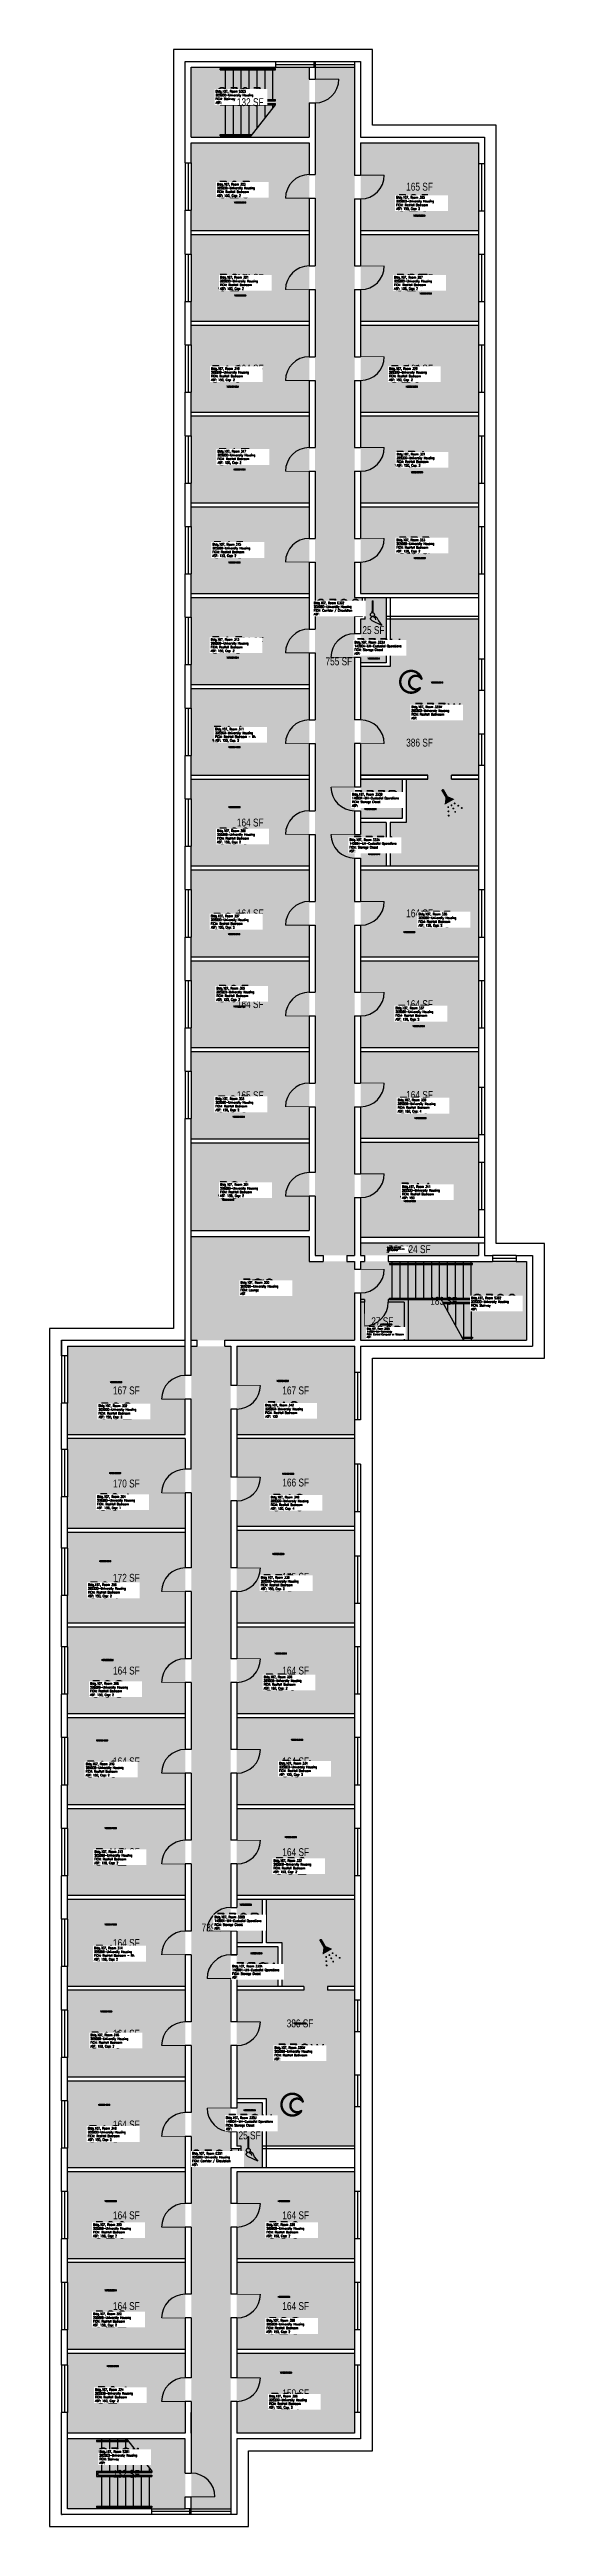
# Model space of a CAD drawing. Header units: inches. Extents: x -18 to 733, y -18 to 3747.
import ezdxf
from ezdxf.enums import TextEntityAlignment as Align

# ---------------------------------------------------------------- set-up
doc = ezdxf.new("R2010")
doc.units = ezdxf.units.IN
doc.header["$LTSCALE"] = 0.25
doc.header["$MEASUREMENT"] = 0
doc.layers.get('0').update_dxf_attribs({"linetype": 'CONTINUOUS'})
for name, color, linetype in [('A-DOOR', 2, 'CONTINUOUS'), ('A-FLOR', 3, 'CONTINUOUS'), ('A-GLAZ', 1, 'CONTINUOUS'), ('A-GLAZ-SILL', 2, 'CONTINUOUS'), ('A-IDEN-ICON', 4, 'CONTINUOUS'), ('A-IDEN-RNUM', 7, 'CONTINUOUS'), ('A-IDEN-SNUM', 4, 'CONTINUOUS'), ('A-IDEN-VNUM', 4, 'CONTINUOUS'), ('A-ROOF', 2, 'CONTINUOUS'), ('A-WALL', 5, 'CONTINUOUS'), ('AREA-TEXT', 3, 'CONTINUOUS'), ('Rooms-Category-Color', 7, 'CONTINUOUS'), ('Rooms-College-Color', 7, 'CONTINUOUS'), ('Rooms-Department-Color', 7, 'CONTINUOUS'), ('Rooms-Division-Color', 7, 'CONTINUOUS'), ('Rooms-Information', 7, 'CONTINUOUS')]:
    doc.layers.add(name, color=color, linetype=linetype)
doc.styles.add('AREA', font='arial.ttf', dxfattribs={"width": 0.75, "height": 12})
doc.styles.add('ROOMFNUMBER', font='SIMPLEX.shx', dxfattribs={"height": 0.8333})
doc.styles.add('ROOMSNUMBER', font='SIMPLEX.shx', dxfattribs={"height": 0.18})
doc.styles.add('ROOMVNUMBER', font='simplex.shx', dxfattribs={"width": 0.85})

# ---------------------------------------------------------------- blocks, each defined once
blk = doc.blocks.new('Cpshower')
at = {"color": 0, "linetype": 'ByBlock'}
blk.add_lwpolyline([(-0.015, 0.04, 0, 0.06, 0), (0.005, 0.005, 0.06, 0.06, 0)], format="xyseb", dxfattribs=at)
for points, const_width in [([(-0.032, 0.062, 1), (-0.028, 0.069, 1)], 0.0075), ([(0.03, -0.004, 1), (0.034, -0.001, 1)], 0.005), ([(-0.004, -0.024, 1), (0, -0.021, 1)], 0.005), ([(-0.003, -0.046, 1), (0.001, -0.043, 1)], 0.005), ([(-0.002, -0.068, 1), (0.003, -0.066, 1)], 0.005), ([(0.013, -0.014, 1), (0.017, -0.011, 1)], 0.005), ([(0.023, -0.031, 1), (0.027, -0.028, 1)], 0.005), ([(0.033, -0.048, 1), (0.037, -0.046, 1)], 0.005), ([(0.049, -0.016, 1), (0.053, -0.013, 1)], 0.005), ([(0.067, -0.028, 1), (0.072, -0.026, 1)], 0.005)]:
    blk.add_lwpolyline(points, format="xyb", close=True, dxfattribs=dict(at, const_width=const_width))
at = {"color": 0, "linetype": 'ByBlock', "const_width": 0.015}
blk.add_lwpolyline([(-0.01, 0.031), (-0.03, 0.066)], dxfattribs=at)
blk = doc.blocks.new('Cpbath')
at = {"color": 0, "linetype": 'ByBlock', "const_width": 0.0127}
for points in [[(0.057, 0.017, 0.861492), (-0.055, 0, 1)], [(-0.055, 0, 0.726902), (0.049, -0.034, 1)], [(0.057, 0.017, 0.729002), (-0.008, -0.004, 1)], [(-0.008, -0.004, 0.609468), (0.049, -0.034, 1)]]:
    blk.add_lwpolyline(points, format="xyb", dxfattribs=at)
at = {"color": 0, "linetype": 'ByBlock', "const_width": 0.00637}
for points in [[(0.054, 0.015, 1), (0.06, 0.018, 1)], [(0.046, -0.035, 1), (0.051, -0.032, 1)]]:
    blk.add_lwpolyline(points, format="xyb", close=True, dxfattribs=at)
blk = doc.blocks.new('Cpcust')
at = {"color": 0, "linetype": 'ByBlock'}
for p, q in [((0.017, -0.064), (0.02, -0.047)), ((0.036, -0.07), (0.017, -0.064)), ((0.026, -0.041), (0.045, -0.041)), ((0.03, -0.034), (0.038, -0.03)), ((0.112, -0.063), (0.036, -0.07)), ((0.038, -0.03), (0.053, -0.032)), ((0.045, -0.041), (0.054, -0.051)), ((0.053, -0.032), (0.075, -0.048)), ((0.075, -0.048), (0.112, -0.063))]:
    blk.add_line(p, q, dxfattribs=at)
at = {"color": 0, "linetype": 'ByBlock', "const_width": 0.015}
blk.add_lwpolyline([(-0.03, 0.05), (0.01, -0.019)], dxfattribs=at)
at = {"color": 0, "linetype": 'ByBlock', "const_width": 0.0075}
blk.add_lwpolyline([(-0.033, 0.048, 1), (-0.027, 0.052, 1)], format="xyb", close=True, dxfattribs=at)
at = {"color": 0, "linetype": 'ByBlock'}
blk.add_circle((0.016, -0.031), 0.0141, dxfattribs=at)

msp = doc.modelspace()

# ---------------------------------------------------------------- hatches: boundary and pattern name
at = {"layer": 'Rooms-Category-Color', "true_color": 0xadadad}
for points in [[(376, 3720), (325, 3720), (197, 3720), (197, 3614), (376, 3614)], [(445, 1914), (445, 1943), (445, 2885), (457, 2885), (457, 2914), (445, 2914), (445, 3720), (385, 3720), (385, 1914), (445, 1914)], [(633, 1933), (454, 1933), (454, 1914), (633, 1914)], [(706, 1905), (454, 1905), (454, 1843), (520, 1843), (520, 1785), (706, 1785)], [(257, 1776), (197, 1776), (197, 1773), (197, 155), (197, 155), (197, 9), (257, 9), (257, 527), (269, 527), (269, 556), (257, 556)], [(188, 115), (9, 115), (9, 9), (137, 9), (188, 9)]]:
    msp.add_hatch(color=253, dxfattribs=at).paths.add_polyline_path(points)
at = {"layer": 'Rooms-Category-Color', "true_color": 0x728ef3}
for points in [[(376, 3605), (197, 3605), (197, 3575), (197, 3503), (197, 3472), (376, 3472)], [(633, 3575), (633, 3605), (454, 3605), (454, 3472), (633, 3472), (633, 3502)], [(376, 3466), (197, 3466), (197, 3436), (197, 3364), (197, 3334), (376, 3334)], [(633, 3436), (633, 3466), (454, 3466), (454, 3334), (633, 3334), (633, 3364)], [(376, 3328), (197, 3328), (197, 3298), (197, 3226), (197, 3196), (376, 3196)], [(633, 3226), (633, 3298), (633, 3328), (454, 3328), (454, 3196), (633, 3196)], [(376, 3190), (197, 3190), (197, 3160), (197, 3088), (197, 3058), (376, 3058)], [(633, 3190), (454, 3190), (454, 3058), (633, 3058)], [(376, 3052), (197, 3052), (197, 3022), (197, 2950), (197, 2920), (376, 2920)], [(633, 3022), (633, 3052), (454, 3052), (454, 2920), (633, 2920), (633, 2950)], [(376, 2914), (197, 2914), (197, 2884), (197, 2812), (197, 2782), (376, 2782)], [(493, 2914), (461, 2914), (461, 2881), (454, 2881), (454, 2815), (493, 2815)], [(592, 2644), (633, 2644), (633, 2659), (633, 2707), (633, 2773), (633, 2821), (633, 2881), (499, 2881), (499, 2809), (454, 2809), (454, 2644), (556, 2644), (556, 2638), (523, 2638), (523, 2572), (499, 2572), (499, 2506), (633, 2506), (633, 2638), (592, 2638)], [(376, 2776), (197, 2776), (197, 2746), (197, 2674), (197, 2644), (376, 2644)], [(376, 2638), (197, 2638), (197, 2608), (197, 2536), (197, 2506), (376, 2506)], [(517, 2638), (454, 2638), (454, 2578), (517, 2578)], [(493, 2572), (454, 2572), (454, 2506), (493, 2506)], [(376, 2500), (197, 2500), (197, 2470), (197, 2398), (197, 2368), (376, 2368)], [(454, 2455), (454, 2368), (633, 2368), (633, 2398), (633, 2470), (633, 2500), (454, 2500)], [(376, 2362), (197, 2362), (197, 2332), (197, 2260), (197, 2230), (376, 2230)], [(633, 2362), (454, 2362), (454, 2230), (633, 2230)], [(376, 2224), (197, 2224), (197, 2194), (197, 2122), (197, 2091), (376, 2091)], [(633, 2194), (633, 2224), (454, 2224), (454, 2092), (633, 2092), (633, 2122)], [(376, 2085), (197, 2085), (197, 2055), (197, 1983), (197, 1952), (376, 1952)], [(633, 2056), (633, 2086), (454, 2086), (454, 1942), (633, 1942), (633, 1984)], [(376, 1905), (376, 1943), (197, 1943), (197, 1785), (257, 1785), (445, 1785), (445, 1905)], [(188, 1776), (9, 1776), (9, 1748), (9, 1676), (9, 1641.5), (188, 1641.5)], [(445.1, 1666.5), (445.1, 1738.5), (445.1, 1776), (266, 1776), (266, 1641.5), (445, 1641.5)], [(188, 1635.5), (9, 1635.5), (9, 1605.5), (9, 1533.5), (9, 1499), (188, 1499)], [(445, 1526), (445, 1598), (445, 1635.5), (266, 1635.5), (266, 1502), (445, 1502)], [(188, 1493), (9, 1493), (9, 1469), (9, 1397), (9, 1355), (188, 1355)], [(445, 1385), (445, 1457), (445, 1496), (266, 1496), (266, 1355), (445, 1355)], [(188, 1349), (9, 1349), (9, 1319), (9, 1247), (9, 1217), (188, 1217)], [(445, 1247), (445, 1319), (445, 1349), (266, 1349), (266, 1217), (445, 1217)], [(188, 1211), (9, 1211), (9, 1181), (9, 1109), (9, 1079), (188, 1079)], [(445, 1109), (445, 1181), (445, 1211), (266, 1211), (266, 1079), (445, 1079)], [(188, 1073), (9, 1073), (9, 1043), (9, 971), (9, 941), (188, 941)], [(445, 971), (445, 1043), (445, 1073), (266, 1073), (266, 941), (445, 941)], [(188, 935), (9, 935), (9, 905), (9, 833), (9, 803), (188, 803)], [(404, 797), (445, 797), (445, 782), (445, 734), (445, 668), (445, 620), (445, 560), (311, 560), (311, 632), (266, 632), (266, 797), (368, 797), (368, 803), (335, 803), (335, 869), (311, 869), (311, 935), (445, 935), (445, 803), (404, 803)], [(305, 869), (266, 869), (266, 935), (305, 935)], [(329, 803), (266, 803), (266, 863), (329, 863)], [(188, 797), (9, 797), (9, 767), (9, 695), (9, 665), (188, 665)], [(188, 659), (9, 659), (9, 629), (9, 557), (9, 527), (188, 527)], [(266, 626), (305, 626), (305, 527), (273, 527), (273, 560), (266, 560)], [(188, 521), (9, 521), (9, 491), (9, 419), (9, 389), (188, 389)], [(445, 419), (445, 491), (445, 521), (266, 521), (266, 389), (445, 389)], [(188, 383), (9, 383), (9, 353), (9, 281), (9, 251), (188, 251)], [(445, 383), (266, 383), (266, 251), (445, 251)], [(188, 245), (9, 245), (9, 227), (9, 155), (9, 124), (188, 124)], [(445, 245), (266, 245), (266, 124), (445, 124), (445, 155), (445, 227)]]:
    msp.add_hatch(color=171, dxfattribs=at).paths.add_polyline_path(points)
at = {"layer": 'Rooms-Category-Color', "true_color": 0xe3c5e1}
msp.add_hatch(color=254, dxfattribs=at).paths.add_polyline_path([(520, 1843), (454, 1843), (454, 1785), (520, 1785)])
at = {"layer": 'Rooms-College-Color', "true_color": 0xadadad}
for points in [[(376, 3720), (325, 3720), (197, 3720), (197, 3614), (376, 3614)], [(445, 1914), (445, 1943), (445, 2885), (457, 2885), (457, 2914), (445, 2914), (445, 3720), (385, 3720), (385, 1914), (445, 1914)], [(376, 3605), (197, 3605), (197, 3575), (197, 3503), (197, 3472), (376, 3472)], [(633, 3575), (633, 3605), (454, 3605), (454, 3472), (633, 3472), (633, 3502)], [(376, 3466), (197, 3466), (197, 3436), (197, 3364), (197, 3334), (376, 3334)], [(633, 3436), (633, 3466), (454, 3466), (454, 3334), (633, 3334), (633, 3364)], [(376, 3328), (197, 3328), (197, 3298), (197, 3226), (197, 3196), (376, 3196)], [(633, 3226), (633, 3298), (633, 3328), (454, 3328), (454, 3196), (633, 3196)], [(376, 3190), (197, 3190), (197, 3160), (197, 3088), (197, 3058), (376, 3058)], [(633, 3190), (454, 3190), (454, 3058), (633, 3058)], [(376, 3052), (197, 3052), (197, 3022), (197, 2950), (197, 2920), (376, 2920)], [(633, 3022), (633, 3052), (454, 3052), (454, 2920), (633, 2920), (633, 2950)], [(376, 2914), (197, 2914), (197, 2884), (197, 2812), (197, 2782), (376, 2782)], [(493, 2914), (461, 2914), (461, 2881), (454, 2881), (454, 2815), (493, 2815)], [(592, 2644), (633, 2644), (633, 2659), (633, 2707), (633, 2773), (633, 2821), (633, 2881), (499, 2881), (499, 2809), (454, 2809), (454, 2644), (556, 2644), (556, 2638), (523, 2638), (523, 2572), (499, 2572), (499, 2506), (633, 2506), (633, 2638), (592, 2638)], [(376, 2776), (197, 2776), (197, 2746), (197, 2674), (197, 2644), (376, 2644)], [(376, 2638), (197, 2638), (197, 2608), (197, 2536), (197, 2506), (376, 2506)], [(517, 2638), (454, 2638), (454, 2578), (517, 2578)], [(493, 2572), (454, 2572), (454, 2506), (493, 2506)], [(376, 2500), (197, 2500), (197, 2470), (197, 2398), (197, 2368), (376, 2368)], [(454, 2455), (454, 2368), (633, 2368), (633, 2398), (633, 2470), (633, 2500), (454, 2500)], [(376, 2362), (197, 2362), (197, 2332), (197, 2260), (197, 2230), (376, 2230)], [(633, 2362), (454, 2362), (454, 2230), (633, 2230)], [(376, 2224), (197, 2224), (197, 2194), (197, 2122), (197, 2091), (376, 2091)], [(633, 2194), (633, 2224), (454, 2224), (454, 2092), (633, 2092), (633, 2122)], [(376, 2085), (197, 2085), (197, 2055), (197, 1983), (197, 1952), (376, 1952)], [(633, 2056), (633, 2086), (454, 2086), (454, 1942), (633, 1942), (633, 1984)], [(376, 1905), (376, 1943), (197, 1943), (197, 1785), (257, 1785), (445, 1785), (445, 1905)], [(633, 1933), (454, 1933), (454, 1914), (633, 1914)], [(706, 1905), (454, 1905), (454, 1843), (520, 1843), (520, 1785), (706, 1785)], [(520, 1843), (454, 1843), (454, 1785), (520, 1785)], [(188, 1776), (9, 1776), (9, 1748), (9, 1676), (9, 1641.5), (188, 1641.5)], [(257, 1776), (197, 1776), (197, 1773), (197, 155), (197, 155), (197, 9), (257, 9), (257, 527), (269, 527), (269, 556), (257, 556)], [(445.1, 1666.5), (445.1, 1738.5), (445.1, 1776), (266, 1776), (266, 1641.5), (445, 1641.5)], [(188, 1635.5), (9, 1635.5), (9, 1605.5), (9, 1533.5), (9, 1499), (188, 1499)], [(445, 1526), (445, 1598), (445, 1635.5), (266, 1635.5), (266, 1502), (445, 1502)], [(188, 1493), (9, 1493), (9, 1469), (9, 1397), (9, 1355), (188, 1355)], [(445, 1385), (445, 1457), (445, 1496), (266, 1496), (266, 1355), (445, 1355)], [(188, 1349), (9, 1349), (9, 1319), (9, 1247), (9, 1217), (188, 1217)], [(445, 1247), (445, 1319), (445, 1349), (266, 1349), (266, 1217), (445, 1217)], [(188, 1211), (9, 1211), (9, 1181), (9, 1109), (9, 1079), (188, 1079)], [(445, 1109), (445, 1181), (445, 1211), (266, 1211), (266, 1079), (445, 1079)], [(188, 1073), (9, 1073), (9, 1043), (9, 971), (9, 941), (188, 941)], [(445, 971), (445, 1043), (445, 1073), (266, 1073), (266, 941), (445, 941)], [(188, 935), (9, 935), (9, 905), (9, 833), (9, 803), (188, 803)], [(404, 797), (445, 797), (445, 782), (445, 734), (445, 668), (445, 620), (445, 560), (311, 560), (311, 632), (266, 632), (266, 797), (368, 797), (368, 803), (335, 803), (335, 869), (311, 869), (311, 935), (445, 935), (445, 803), (404, 803)], [(305, 869), (266, 869), (266, 935), (305, 935)], [(329, 803), (266, 803), (266, 863), (329, 863)], [(188, 797), (9, 797), (9, 767), (9, 695), (9, 665), (188, 665)], [(188, 659), (9, 659), (9, 629), (9, 557), (9, 527), (188, 527)], [(266, 626), (305, 626), (305, 527), (273, 527), (273, 560), (266, 560)], [(188, 521), (9, 521), (9, 491), (9, 419), (9, 389), (188, 389)], [(445, 419), (445, 491), (445, 521), (266, 521), (266, 389), (445, 389)], [(188, 383), (9, 383), (9, 353), (9, 281), (9, 251), (188, 251)], [(445, 383), (266, 383), (266, 251), (445, 251)], [(188, 245), (9, 245), (9, 227), (9, 155), (9, 124), (188, 124)], [(445, 245), (266, 245), (266, 124), (445, 124), (445, 155), (445, 227)], [(188, 115), (9, 115), (9, 9), (137, 9), (188, 9)]]:
    msp.add_hatch(color=253, dxfattribs=at).paths.add_polyline_path(points)
at = {"layer": 'Rooms-Department-Color', "true_color": 0xacacac}
for points in [[(376, 3720), (325, 3720), (197, 3720), (197, 3614), (376, 3614)], [(445, 1914), (445, 1943), (445, 2885), (457, 2885), (457, 2914), (445, 2914), (445, 3720), (385, 3720), (385, 1914), (445, 1914)], [(633, 1933), (454, 1933), (454, 1914), (633, 1914)], [(706, 1905), (454, 1905), (454, 1843), (520, 1843), (520, 1785), (706, 1785)], [(257, 1776), (197, 1776), (197, 1773), (197, 155), (197, 155), (197, 9), (257, 9), (257, 527), (269, 527), (269, 556), (257, 556)], [(188, 115), (9, 115), (9, 9), (137, 9), (188, 9)]]:
    msp.add_hatch(color=253, dxfattribs=at).paths.add_polyline_path(points)
at = {"layer": 'Rooms-Department-Color', "true_color": 0x604aed}
for points in [[(376, 3605), (197, 3605), (197, 3575), (197, 3503), (197, 3472), (376, 3472)], [(633, 3575), (633, 3605), (454, 3605), (454, 3472), (633, 3472), (633, 3502)], [(376, 3466), (197, 3466), (197, 3436), (197, 3364), (197, 3334), (376, 3334)], [(633, 3436), (633, 3466), (454, 3466), (454, 3334), (633, 3334), (633, 3364)], [(376, 3328), (197, 3328), (197, 3298), (197, 3226), (197, 3196), (376, 3196)], [(633, 3226), (633, 3298), (633, 3328), (454, 3328), (454, 3196), (633, 3196)], [(376, 3190), (197, 3190), (197, 3160), (197, 3088), (197, 3058), (376, 3058)], [(633, 3190), (454, 3190), (454, 3058), (633, 3058)], [(376, 3052), (197, 3052), (197, 3022), (197, 2950), (197, 2920), (376, 2920)], [(633, 3022), (633, 3052), (454, 3052), (454, 2920), (633, 2920), (633, 2950)], [(376, 2914), (197, 2914), (197, 2884), (197, 2812), (197, 2782), (376, 2782)], [(493, 2914), (461, 2914), (461, 2881), (454, 2881), (454, 2815), (493, 2815)], [(592, 2644), (633, 2644), (633, 2659), (633, 2707), (633, 2773), (633, 2821), (633, 2881), (499, 2881), (499, 2809), (454, 2809), (454, 2644), (556, 2644), (556, 2638), (523, 2638), (523, 2572), (499, 2572), (499, 2506), (633, 2506), (633, 2638), (592, 2638)], [(376, 2776), (197, 2776), (197, 2746), (197, 2674), (197, 2644), (376, 2644)], [(376, 2638), (197, 2638), (197, 2608), (197, 2536), (197, 2506), (376, 2506)], [(517, 2638), (454, 2638), (454, 2578), (517, 2578)], [(493, 2572), (454, 2572), (454, 2506), (493, 2506)], [(376, 2500), (197, 2500), (197, 2470), (197, 2398), (197, 2368), (376, 2368)], [(454, 2455), (454, 2368), (633, 2368), (633, 2398), (633, 2470), (633, 2500), (454, 2500)], [(376, 2362), (197, 2362), (197, 2332), (197, 2260), (197, 2230), (376, 2230)], [(633, 2362), (454, 2362), (454, 2230), (633, 2230)], [(376, 2224), (197, 2224), (197, 2194), (197, 2122), (197, 2091), (376, 2091)], [(633, 2194), (633, 2224), (454, 2224), (454, 2092), (633, 2092), (633, 2122)], [(376, 2085), (197, 2085), (197, 2055), (197, 1983), (197, 1952), (376, 1952)], [(633, 2056), (633, 2086), (454, 2086), (454, 1942), (633, 1942), (633, 1984)], [(376, 1905), (376, 1943), (197, 1943), (197, 1785), (257, 1785), (445, 1785), (445, 1905)], [(520, 1843), (454, 1843), (454, 1785), (520, 1785)], [(188, 1776), (9, 1776), (9, 1748), (9, 1676), (9, 1641.5), (188, 1641.5)], [(445.1, 1666.5), (445.1, 1738.5), (445.1, 1776), (266, 1776), (266, 1641.5), (445, 1641.5)], [(188, 1635.5), (9, 1635.5), (9, 1605.5), (9, 1533.5), (9, 1499), (188, 1499)], [(445, 1526), (445, 1598), (445, 1635.5), (266, 1635.5), (266, 1502), (445, 1502)], [(188, 1493), (9, 1493), (9, 1469), (9, 1397), (9, 1355), (188, 1355)], [(445, 1385), (445, 1457), (445, 1496), (266, 1496), (266, 1355), (445, 1355)], [(188, 1349), (9, 1349), (9, 1319), (9, 1247), (9, 1217), (188, 1217)], [(445, 1247), (445, 1319), (445, 1349), (266, 1349), (266, 1217), (445, 1217)], [(188, 1211), (9, 1211), (9, 1181), (9, 1109), (9, 1079), (188, 1079)], [(445, 1109), (445, 1181), (445, 1211), (266, 1211), (266, 1079), (445, 1079)], [(188, 1073), (9, 1073), (9, 1043), (9, 971), (9, 941), (188, 941)], [(445, 971), (445, 1043), (445, 1073), (266, 1073), (266, 941), (445, 941)], [(188, 935), (9, 935), (9, 905), (9, 833), (9, 803), (188, 803)], [(404, 797), (445, 797), (445, 782), (445, 734), (445, 668), (445, 620), (445, 560), (311, 560), (311, 632), (266, 632), (266, 797), (368, 797), (368, 803), (335, 803), (335, 869), (311, 869), (311, 935), (445, 935), (445, 803), (404, 803)], [(305, 869), (266, 869), (266, 935), (305, 935)], [(329, 803), (266, 803), (266, 863), (329, 863)], [(188, 797), (9, 797), (9, 767), (9, 695), (9, 665), (188, 665)], [(188, 659), (9, 659), (9, 629), (9, 557), (9, 527), (188, 527)], [(266, 626), (305, 626), (305, 527), (273, 527), (273, 560), (266, 560)], [(188, 521), (9, 521), (9, 491), (9, 419), (9, 389), (188, 389)], [(445, 419), (445, 491), (445, 521), (266, 521), (266, 389), (445, 389)], [(188, 383), (9, 383), (9, 353), (9, 281), (9, 251), (188, 251)], [(445, 383), (266, 383), (266, 251), (445, 251)], [(188, 245), (9, 245), (9, 227), (9, 155), (9, 124), (188, 124)], [(445, 245), (266, 245), (266, 124), (445, 124), (445, 155), (445, 227)]]:
    msp.add_hatch(color=173, dxfattribs=at).paths.add_polyline_path(points)
at = {"layer": 'Rooms-Division-Color', "true_color": 0xadadad}
for points in [[(376, 3720), (325, 3720), (197, 3720), (197, 3614), (376, 3614)], [(445, 1914), (445, 1943), (445, 2885), (457, 2885), (457, 2914), (445, 2914), (445, 3720), (385, 3720), (385, 1914), (445, 1914)], [(633, 1933), (454, 1933), (454, 1914), (633, 1914)], [(706, 1905), (454, 1905), (454, 1843), (520, 1843), (520, 1785), (706, 1785)], [(257, 1776), (197, 1776), (197, 1773), (197, 155), (197, 155), (197, 9), (257, 9), (257, 527), (269, 527), (269, 556), (257, 556)], [(188, 115), (9, 115), (9, 9), (137, 9), (188, 9)]]:
    msp.add_hatch(color=253, dxfattribs=at).paths.add_polyline_path(points)
at = {"layer": 'Rooms-Division-Color', "true_color": 0x604aed}
for points in [[(376, 3605), (197, 3605), (197, 3575), (197, 3503), (197, 3472), (376, 3472)], [(633, 3575), (633, 3605), (454, 3605), (454, 3472), (633, 3472), (633, 3502)], [(376, 3466), (197, 3466), (197, 3436), (197, 3364), (197, 3334), (376, 3334)], [(633, 3436), (633, 3466), (454, 3466), (454, 3334), (633, 3334), (633, 3364)], [(376, 3328), (197, 3328), (197, 3298), (197, 3226), (197, 3196), (376, 3196)], [(633, 3226), (633, 3298), (633, 3328), (454, 3328), (454, 3196), (633, 3196)], [(376, 3190), (197, 3190), (197, 3160), (197, 3088), (197, 3058), (376, 3058)], [(633, 3190), (454, 3190), (454, 3058), (633, 3058)], [(376, 3052), (197, 3052), (197, 3022), (197, 2950), (197, 2920), (376, 2920)], [(633, 3022), (633, 3052), (454, 3052), (454, 2920), (633, 2920), (633, 2950)], [(376, 2914), (197, 2914), (197, 2884), (197, 2812), (197, 2782), (376, 2782)], [(493, 2914), (461, 2914), (461, 2881), (454, 2881), (454, 2815), (493, 2815)], [(592, 2644), (633, 2644), (633, 2659), (633, 2707), (633, 2773), (633, 2821), (633, 2881), (499, 2881), (499, 2809), (454, 2809), (454, 2644), (556, 2644), (556, 2638), (523, 2638), (523, 2572), (499, 2572), (499, 2506), (633, 2506), (633, 2638), (592, 2638)], [(376, 2776), (197, 2776), (197, 2746), (197, 2674), (197, 2644), (376, 2644)], [(376, 2638), (197, 2638), (197, 2608), (197, 2536), (197, 2506), (376, 2506)], [(517, 2638), (454, 2638), (454, 2578), (517, 2578)], [(493, 2572), (454, 2572), (454, 2506), (493, 2506)], [(376, 2500), (197, 2500), (197, 2470), (197, 2398), (197, 2368), (376, 2368)], [(454, 2455), (454, 2368), (633, 2368), (633, 2398), (633, 2470), (633, 2500), (454, 2500)], [(376, 2362), (197, 2362), (197, 2332), (197, 2260), (197, 2230), (376, 2230)], [(633, 2362), (454, 2362), (454, 2230), (633, 2230)], [(376, 2224), (197, 2224), (197, 2194), (197, 2122), (197, 2091), (376, 2091)], [(633, 2194), (633, 2224), (454, 2224), (454, 2092), (633, 2092), (633, 2122)], [(376, 2085), (197, 2085), (197, 2055), (197, 1983), (197, 1952), (376, 1952)], [(633, 2056), (633, 2086), (454, 2086), (454, 1942), (633, 1942), (633, 1984)], [(376, 1905), (376, 1943), (197, 1943), (197, 1785), (257, 1785), (445, 1785), (445, 1905)], [(520, 1843), (454, 1843), (454, 1785), (520, 1785)], [(188, 1776), (9, 1776), (9, 1748), (9, 1676), (9, 1641.5), (188, 1641.5)], [(445.1, 1666.5), (445.1, 1738.5), (445.1, 1776), (266, 1776), (266, 1641.5), (445, 1641.5)], [(188, 1635.5), (9, 1635.5), (9, 1605.5), (9, 1533.5), (9, 1499), (188, 1499)], [(445, 1526), (445, 1598), (445, 1635.5), (266, 1635.5), (266, 1502), (445, 1502)], [(188, 1493), (9, 1493), (9, 1469), (9, 1397), (9, 1355), (188, 1355)], [(445, 1385), (445, 1457), (445, 1496), (266, 1496), (266, 1355), (445, 1355)], [(188, 1349), (9, 1349), (9, 1319), (9, 1247), (9, 1217), (188, 1217)], [(445, 1247), (445, 1319), (445, 1349), (266, 1349), (266, 1217), (445, 1217)], [(188, 1211), (9, 1211), (9, 1181), (9, 1109), (9, 1079), (188, 1079)], [(445, 1109), (445, 1181), (445, 1211), (266, 1211), (266, 1079), (445, 1079)], [(188, 1073), (9, 1073), (9, 1043), (9, 971), (9, 941), (188, 941)], [(445, 971), (445, 1043), (445, 1073), (266, 1073), (266, 941), (445, 941)], [(188, 935), (9, 935), (9, 905), (9, 833), (9, 803), (188, 803)], [(404, 797), (445, 797), (445, 782), (445, 734), (445, 668), (445, 620), (445, 560), (311, 560), (311, 632), (266, 632), (266, 797), (368, 797), (368, 803), (335, 803), (335, 869), (311, 869), (311, 935), (445, 935), (445, 803), (404, 803)], [(305, 869), (266, 869), (266, 935), (305, 935)], [(329, 803), (266, 803), (266, 863), (329, 863)], [(188, 797), (9, 797), (9, 767), (9, 695), (9, 665), (188, 665)], [(188, 659), (9, 659), (9, 629), (9, 557), (9, 527), (188, 527)], [(266, 626), (305, 626), (305, 527), (273, 527), (273, 560), (266, 560)], [(188, 521), (9, 521), (9, 491), (9, 419), (9, 389), (188, 389)], [(445, 419), (445, 491), (445, 521), (266, 521), (266, 389), (445, 389)], [(188, 383), (9, 383), (9, 353), (9, 281), (9, 251), (188, 251)], [(445, 383), (266, 383), (266, 251), (445, 251)], [(188, 245), (9, 245), (9, 227), (9, 155), (9, 124), (188, 124)], [(445, 245), (266, 245), (266, 124), (445, 124), (445, 155), (445, 227)]]:
    msp.add_hatch(color=173, dxfattribs=at).paths.add_polyline_path(points)

# ---------------------------------------------------------------- linework, layer by layer
at = {"layer": 'A-DOOR', "const_width": 1.2}
for points in [[(385, 3702), (421, 3702)], [(454, 3556), (490, 3556)], [(376, 3521), (340, 3521)], [(454, 3418), (490, 3418)], [(376, 3382), (340, 3382)], [(454, 3280), (490, 3280)], [(376, 3244), (340, 3244)], [(454, 3142), (490, 3142)], [(376, 3106), (340, 3106)], [(454, 3004), (490, 3004)], [(376, 2968), (340, 2968)], [(376, 2830), (340, 2830)], [(445, 2823), (409, 2823)], [(376, 2692), (340, 2692)], [(454, 2692), (490, 2692)], [(445, 2626), (409, 2626)], [(376, 2554), (340, 2554)], [(445, 2554), (409, 2554)], [(454, 2452), (490, 2452)], [(376, 2416), (340, 2416)], [(454, 2314), (490, 2314)], [(376, 2278), (340, 2278)], [(454, 2176), (490, 2176)], [(376, 2140), (340, 2140)], [(454, 2038), (490, 2038)], [(376, 2004), (340, 2004)], [(454, 1893), (490, 1893)], [(460, 1843), (460.1, 1807)], [(188, 1695.5), (152, 1695.5)], [(266, 1716.5), (302, 1716.5)], [(188, 1553), (152, 1553)], [(266, 1577), (302, 1577)], [(266, 1439), (302, 1439)], [(188, 1403), (152, 1403)], [(266, 1301), (302, 1301)], [(188, 1265), (152, 1265)], [(266, 1163), (302, 1163)], [(188, 1127), (152, 1127)], [(266, 1025), (302, 1025)], [(188, 989), (152, 989)], [(257, 887), (221, 887)], [(188, 851), (152, 851)], [(257, 815), (221, 815)], [(266, 749), (302, 749)], [(188, 713), (152, 713)], [(257, 618), (221, 618)], [(188, 575), (152, 575)], [(266, 473), (302, 473)], [(188, 437), (152, 437)], [(266, 335), (302, 335)], [(188, 299), (152, 299)], [(266, 208), (302, 208)], [(188, 172), (152, 172)], [(197, 27), (233, 27)]]:
    msp.add_lwpolyline(points, dxfattribs=at)
at = {"layer": 'A-DOOR'}
for centre, start, end in [((385, 3702), 270, 360), ((376, 3521), 90, 180), ((454, 3556), 270, 360), ((376, 3382), 90, 180), ((454, 3418), 270, 360), ((376, 3244), 90, 180), ((454, 3280), 270, 360), ((376, 3106), 90, 180), ((454, 3142), 270, 360), ((376, 2968), 90, 180), ((454, 3004), 270, 360), ((376, 2830), 90, 180), ((445, 2823), 90, 180), ((376, 2692), 90, 180), ((454, 2692), 0, 90), ((445, 2626), 180, 270), ((376, 2554), 90, 180), ((445, 2554), 180, 270), ((376, 2416), 90, 180), ((454, 2452), 270, 360), ((376, 2278), 90, 180), ((454, 2314), 270, 360), ((376, 2140), 90, 180), ((454, 2176), 270, 360), ((376, 2004), 90, 180), ((454, 2038), 270, 360), ((454, 1893), 270, 360), ((460, 1843), 270.0284, 0.0284), ((188, 1695.5), 90, 180), ((266, 1716.5), 270, 360), ((188, 1553), 90, 180), ((266, 1577), 270, 360), ((188, 1403), 90, 180), ((266, 1439), 270, 360), ((188, 1265), 90, 180), ((266, 1301), 270, 360), ((188, 1127), 90, 180), ((266, 1163), 270, 360), ((188, 989), 90, 180), ((266, 1025), 270, 360), ((257, 887), 90, 180), ((188, 851), 90, 180), ((257, 815), 90, 180), ((188, 713), 90, 180), ((266, 749), 270, 360), ((188, 575), 90, 180), ((257, 618), 180, 270), ((188, 437), 90, 180), ((266, 473), 270, 360), ((188, 299), 90, 180), ((266, 335), 270, 360), ((188, 172), 90, 180), ((266, 208), 270, 360), ((197, 27), 360, 90)]:
    msp.add_arc(centre, 36, start, end, dxfattribs=at)
at = {"layer": 'A-FLOR'}
for p, q in [((241, 3718), (325, 3718)), ((241, 3716), (241, 3718)), ((241, 3716), (325, 3716)), ((249, 3671), (249, 3720)), ((261, 3671), (261, 3720)), ((273, 3671), (273, 3720)), ((285, 3671), (285, 3720)), ((297, 3671), (297, 3720)), ((309, 3671), (309, 3720)), ((321, 3671), (321, 3720)), ((325, 3716), (325, 3718)), ((241, 3671), (325, 3671)), ((241, 3663), (241, 3671)), ((241, 3663), (325, 3663)), ((243, 3669), (325, 3669)), ((243, 3665), (243, 3669)), ((243, 3665), (325, 3665)), ((249, 3614), (249, 3663)), ((261, 3614), (261, 3663)), ((273, 3614), (273, 3663)), ((285, 3614), (285, 3663)), ((286.5, 3614), (325, 3663)), ((297, 3627.4), (297, 3663)), ((309, 3642.6), (309, 3663)), ((321, 3657.9), (321, 3663)), ((325, 3669), (325, 3671)), ((325, 3663), (325, 3665)), ((241, 3616), (241, 3618)), ((241, 3618), (289.6, 3618)), ((241, 3616), (288.1, 3616)), ((498, 1902), (624, 1902)), ((498, 1902), (498, 1900)), ((498, 1900), (624, 1900)), ((502, 1849), (502, 1905)), ((514, 1849), (514, 1905)), ((526, 1849), (526, 1905)), ((538, 1849), (538, 1905)), ((550, 1849), (550, 1905)), ((562, 1849), (562, 1905)), ((574, 1849), (574, 1905)), ((586, 1849), (586, 1905)), ((598, 1847), (598, 1905)), ((610, 1847), (610, 1905)), ((622, 1847), (622, 1905)), ((624, 1900), (624, 1902)), ((498, 1849), (624, 1849)), ((498, 1849), (498, 1847)), ((498, 1847), (622, 1847)), ((622, 1847), (622, 1843)), ((624, 1849), (624, 1841)), ((578.5, 1843), (622, 1843)), ((578.5, 1843), (610, 1785)), ((579.6, 1841), (592.1, 1841)), ((579.6, 1841), (624, 1841)), ((586, 1841), (586, 1829.2)), ((598, 1843), (598, 1807.1)), ((610, 1843), (610, 1785)), ((622, 1843), (622, 1785)), ((607.2, 1790), (624, 1790)), ((608.3, 1788), (624, 1788)), ((624, 1790), (624, 1788)), ((53, 113), (100.1, 113)), ((53, 113), (53, 111)), ((61, 115), (61, 66)), ((73, 115), (73, 66)), ((85, 115), (85, 66)), ((97, 115), (97, 66)), ((98.5, 115), (137, 66)), ((53, 111), (101.6, 111)), ((109, 101.6), (109, 66)), ((121, 86.4), (121, 66)), ((53, 66), (53, 58)), ((53, 66), (137, 66)), ((53, 58), (137, 58)), ((55, 64), (55, 60)), ((55, 64), (137, 64)), ((55, 60), (137, 60)), ((61, 58), (61, 9)), ((73, 58), (73, 9)), ((85, 58), (85, 9)), ((97, 58), (97, 9)), ((109, 58), (109, 9)), ((121, 58), (121, 9)), ((133, 71.1), (133, 66)), ((133, 58), (133, 9)), ((137, 66), (137, 64)), ((137, 60), (137, 58)), ((53, 13), (53, 11)), ((53, 13), (137, 13)), ((53, 11), (137, 11)), ((137, 13), (137, 11))]:
    msp.add_line(p, q, dxfattribs=at)
at = {"layer": 'A-GLAZ'}
for p, q in [((325, 3724.5), (383, 3724.5)), ((385, 3724.5), (445, 3724.5)), ((192.5, 3575), (192.5, 3503)), ((637.5, 3574), (637.5, 3502)), ((192.5, 3436), (192.5, 3364)), ((637.5, 3436), (637.5, 3364)), ((192.5, 3298), (192.5, 3226)), ((637.5, 3298), (637.5, 3226)), ((192.5, 3160), (192.5, 3088)), ((637.5, 3160), (637.5, 3088)), ((192.5, 3022), (192.5, 2950)), ((637.5, 3022), (637.5, 2950)), ((192.5, 2884), (192.5, 2812)), ((637.5, 2821), (637.5, 2773)), ((192.5, 2746), (192.5, 2674)), ((637.5, 2707), (637.5, 2659)), ((192.5, 2608), (192.5, 2536)), ((192.5, 2470), (192.5, 2398)), ((637.5, 2470), (637.5, 2398)), ((192.5, 2332), (192.5, 2260)), ((637.5, 2332), (637.5, 2260)), ((637.5, 2332), (637.5, 2260)), ((192.5, 2194), (192.5, 2122)), ((637.5, 2170), (637.5, 2098)), ((637.5, 2056), (637.5, 1984)), ((690.1, 1909.5), (654.1, 1909.5)), ((4.5, 1761.5), (4.5, 1689.5)), ((449.5, 1736), (449.5, 1664)), ((4.5, 1689.5), (4.5, 1689.5)), ((449.5, 1664), (449.5, 1664)), ((4.5, 1619), (4.5, 1547)), ((449.5, 1596.5), (449.5, 1524.5)), ((4.5, 1547), (4.5, 1547)), ((4.5, 1469), (4.5, 1397)), ((449.5, 1457), (449.5, 1385)), ((4.5, 1319), (4.5, 1247)), ((449.5, 1319), (449.5, 1247)), ((4.5, 1181), (4.5, 1109)), ((449.5, 1181), (449.5, 1109)), ((4.5, 1043), (4.5, 971)), ((449.5, 1043), (449.5, 971)), ((4.5, 905), (4.5, 833)), ((4.5, 767), (4.5, 695)), ((449.5, 782), (449.5, 734)), ((449.5, 668), (449.5, 620)), ((4.5, 629), (4.5, 557)), ((4.5, 491), (4.5, 419)), ((449.5, 491), (449.5, 419)), ((4.5, 353), (4.5, 281)), ((449.5, 353), (449.5, 281)), ((4.5, 227), (4.5, 155)), ((449.5, 227), (449.5, 155)), ((195, 4.5), (137, 4.5)), ((257, 4.5), (197, 4.5))]:
    msp.add_line(p, q, dxfattribs=at)
at = {"layer": 'A-GLAZ-SILL'}
for p, q in [((325, 3729), (383, 3729)), ((385, 3729), (445, 3729)), ((325, 3720), (383, 3720)), ((385, 3720), (445, 3720)), ((188, 3575), (188, 3503)), ((197, 3575), (197, 3503)), ((633, 3574), (633, 3502)), ((642, 3574), (642, 3502)), ((188, 3436), (188, 3364)), ((197, 3436), (197, 3364)), ((633, 3436), (633, 3364)), ((642, 3436), (642, 3364)), ((188, 3298), (188, 3226)), ((197, 3298), (197, 3226)), ((633, 3298), (633, 3226)), ((642, 3298), (642, 3226)), ((188, 3160), (188, 3088)), ((197, 3160), (197, 3088)), ((633, 3160), (633, 3088)), ((642, 3160), (642, 3088)), ((188, 3022), (188, 2950)), ((197, 3022), (197, 2950)), ((633, 3022), (633, 2950)), ((642, 3022), (642, 2950)), ((188, 2884), (188, 2812)), ((197, 2884), (197, 2812)), ((633, 2821), (633, 2773)), ((642, 2821), (642, 2773)), ((188, 2746), (188, 2674)), ((197, 2746), (197, 2674)), ((633, 2707), (633, 2659)), ((642, 2707), (642, 2659)), ((188, 2608), (188, 2536)), ((197, 2608), (197, 2536)), ((188, 2470), (188, 2398)), ((197, 2470), (197, 2398)), ((633, 2470), (633, 2398)), ((642, 2470), (642, 2398)), ((188, 2332), (188, 2260)), ((197, 2332), (197, 2260)), ((633, 2332), (633, 2260)), ((633, 2332), (633, 2260)), ((642, 2332), (642, 2260)), ((642, 2332), (642, 2260)), ((188, 2194), (188, 2122)), ((197, 2194), (197, 2122)), ((633, 2170), (633, 2098)), ((642, 2170), (642, 2098)), ((633, 2056), (633, 1984)), ((642, 2056), (642, 1984)), ((690.1, 1914), (654.1, 1914)), ((690.1, 1905), (654.1, 1905)), ((0, 1761.5), (0, 1689.5)), ((9, 1761.5), (9, 1689.5)), ((445, 1736), (445, 1664)), ((454, 1736), (454, 1664)), ((0, 1619), (0, 1547)), ((9, 1619), (9, 1547)), ((445, 1596.5), (445, 1524.5)), ((454, 1596.5), (454, 1524.5)), ((0, 1469), (0, 1397)), ((9, 1469), (9, 1397)), ((445, 1457), (445, 1385)), ((454, 1457), (454, 1385)), ((0, 1319), (0, 1247)), ((9, 1319), (9, 1247)), ((445, 1319), (445, 1247)), ((454, 1319), (454, 1247)), ((0, 1181), (0, 1109)), ((9, 1181), (9, 1109)), ((445, 1181), (445, 1109)), ((454, 1181), (454, 1109)), ((0, 1043), (0, 971)), ((9, 1043), (9, 971)), ((445, 1043), (445, 971)), ((454, 1043), (454, 971)), ((0, 905), (0, 833)), ((9, 905), (9, 833)), ((0, 767), (0, 695)), ((9, 767), (9, 695)), ((445, 782), (445, 734)), ((454, 782), (454, 734)), ((445, 668), (445, 620)), ((454, 668), (454, 620)), ((0, 629), (0, 557)), ((9, 629), (9, 557)), ((0, 491), (0, 419)), ((9, 491), (9, 419)), ((445, 491), (445, 419)), ((454, 491), (454, 419)), ((0, 353), (0, 281)), ((9, 353), (9, 281)), ((445, 353), (445, 281)), ((454, 353), (454, 281)), ((0, 227), (0, 155)), ((9, 227), (9, 155)), ((445, 227), (445, 155)), ((454, 227), (454, 155)), ((137, 9), (188, 9)), ((195, 0), (137, 0)), ((197, 9), (257, 9)), ((257, 0), (197, 0))]:
    msp.add_line(p, q, dxfattribs=at)
at = {"layer": 'A-ROOF'}
msp.add_lwpolyline([(733, 1932), (660, 1932), (660, 3632), (472, 3632), (472, 3747), (170, 3747), (170, 1803), (-18, 1803), (-18, -18), (284, -18), (284, 97), (472, 97), (472, 1758), (733, 1758)], close=True, dxfattribs=at)
at = {"layer": 'A-WALL'}
for p, q in [((188, 3729), (325, 3729)), ((188, 3575), (188, 3729)), ((325, 3729), (325, 3720)), ((383, 3729), (383, 3720)), ((383, 3729), (385, 3729)), ((385, 3729), (385, 3702)), ((445, 3729), (445, 3605)), ((445, 3729), (454, 3729)), ((454, 3729), (454, 3614)), ((197, 3720), (325, 3720)), ((197, 3614), (197, 3720)), ((376, 3720), (376, 3702)), ((376, 3720), (385, 3720)), ((376, 3702), (385, 3702)), ((376, 3666), (385, 3666)), ((376, 3666), (376, 3614)), ((385, 3666), (385, 3605)), ((197, 3614), (376, 3614)), ((197, 3605), (376, 3605)), ((197, 3575), (197, 3605)), ((376, 3605), (376, 3557)), ((385, 3614), (385, 3614)), ((385, 3605), (385, 3557)), ((445, 3605), (445, 3556)), ((445, 3605), (445, 3605)), ((454, 3614), (642, 3614)), ((454, 3605), (633, 3605)), ((454, 3605), (454, 3556)), ((633, 3605), (633, 3574)), ((642, 3614), (642, 3574)), ((188, 3575), (197, 3575)), ((376, 3557), (385, 3557)), ((445, 3556), (454, 3556)), ((633, 3574), (642, 3574)), ((188, 3503), (197, 3503)), ((188, 3436), (188, 3503)), ((197, 3436), (197, 3503)), ((376, 3521), (385, 3521)), ((376, 3521), (376, 3418)), ((385, 3521), (385, 3418)), ((445, 3520), (454, 3520)), ((445, 3520), (445, 3418)), ((454, 3520), (454, 3418)), ((633, 3502), (642, 3502)), ((633, 3502), (633, 3436)), ((642, 3502), (642, 3436)), ((197, 3472), (376, 3472)), ((197, 3466), (376, 3466)), ((454, 3472), (633, 3472)), ((454, 3466), (633, 3466)), ((188, 3436), (197, 3436)), ((633, 3436), (642, 3436)), ((376, 3418), (385, 3418)), ((445, 3418), (454, 3418)), ((188, 3364), (197, 3364)), ((188, 3298), (188, 3364)), ((197, 3298), (197, 3364)), ((376, 3382), (385, 3382)), ((376, 3382), (376, 3280)), ((385, 3382), (385, 3280)), ((445, 3382), (454, 3382)), ((445, 3382), (445, 3280)), ((454, 3382), (454, 3280)), ((633, 3364), (642, 3364)), ((633, 3364), (633, 3298)), ((642, 3364), (642, 3298)), ((197, 3334), (376, 3334)), ((197, 3328), (376, 3328)), ((454, 3334), (633, 3334)), ((454, 3328), (633, 3328)), ((188, 3298), (197, 3298)), ((376, 3280), (385, 3280)), ((445, 3280), (454, 3280)), ((633, 3298), (642, 3298)), ((376, 3244), (385, 3244)), ((376, 3244), (376, 3142)), ((385, 3244), (385, 3142)), ((445, 3244), (454, 3244)), ((445, 3244), (445, 3142)), ((454, 3244), (454, 3142)), ((188, 3226), (197, 3226)), ((188, 3160), (188, 3226)), ((197, 3160), (197, 3226)), ((633, 3226), (642, 3226)), ((633, 3226), (633, 3160)), ((642, 3226), (642, 3160)), ((197, 3196), (376, 3196)), ((197, 3190), (376, 3190)), ((454, 3196), (633, 3196)), ((454, 3190), (633, 3190)), ((188, 3160), (197, 3160)), ((376, 3142), (385, 3142)), ((445, 3142), (454, 3142)), ((633, 3160), (642, 3160)), ((188, 3088), (197, 3088)), ((188, 3022), (188, 3088)), ((197, 3022), (197, 3088)), ((376, 3106), (385, 3106)), ((376, 3106), (376, 3004)), ((385, 3106), (385, 3004)), ((445, 3106), (454, 3106)), ((445, 3106), (445, 3004)), ((454, 3106), (454, 3004)), ((633, 3088), (642, 3088)), ((633, 3088), (633, 3022)), ((642, 3088), (642, 3022)), ((197, 3058), (376, 3058)), ((197, 3052), (376, 3052)), ((454, 3058), (633, 3058)), ((454, 3052), (633, 3052)), ((188, 3022), (197, 3022)), ((633, 3022), (642, 3022)), ((376, 3004), (385, 3004)), ((445, 3004), (454, 3004)), ((188, 2950), (197, 2950)), ((188, 2884), (188, 2950)), ((197, 2884), (197, 2950)), ((376, 2968), (385, 2968)), ((376, 2968), (376, 2866)), ((385, 2968), (385, 2866)), ((445, 2968), (454, 2968)), ((445, 2968), (445, 2914)), ((454, 2968), (454, 2920)), ((633, 2950), (642, 2950)), ((633, 2950), (633, 2821)), ((642, 2950), (642, 2821)), ((197, 2920), (376, 2920)), ((197, 2914), (376, 2914)), ((445, 2914), (633, 2914)), ((454, 2920), (633, 2920)), ((457, 2885), (457, 2914)), ((461, 2881), (461, 2914)), ((493, 2914), (493, 2815)), ((499, 2914), (499, 2809)), ((188, 2884), (197, 2884)), ((376, 2866), (385, 2866)), ((445, 2885), (445, 2859)), ((457, 2885), (445, 2885)), ((454, 2881), (454, 2859)), ((461, 2881), (454, 2881)), ((633, 2885), (493, 2885)), ((633, 2881), (493, 2881)), ((376, 2830), (385, 2830)), ((376, 2830), (376, 2728)), ((385, 2830), (385, 2728)), ((454, 2859), (445, 2859)), ((188, 2812), (197, 2812)), ((188, 2746), (188, 2812)), ((197, 2746), (197, 2812)), ((445, 2823), (445, 2728)), ((454, 2823), (445, 2823)), ((454, 2823), (445, 2823)), ((454, 2823), (445, 2823)), ((454, 2823), (454, 2728)), ((493, 2815), (454, 2815)), ((499, 2809), (454, 2809)), ((633, 2821), (642, 2821)), ((197, 2782), (376, 2782)), ((197, 2776), (376, 2776)), ((633, 2773), (633, 2707)), ((633, 2773), (642, 2773)), ((642, 2773), (642, 2707)), ((188, 2746), (197, 2746)), ((376, 2728), (385, 2728)), ((454, 2728), (445, 2728)), ((188, 2674), (197, 2674)), ((188, 2608), (188, 2674)), ((197, 2608), (197, 2674)), ((376, 2692), (385, 2692)), ((376, 2692), (376, 2590)), ((385, 2692), (385, 2590)), ((454, 2692), (445, 2692)), ((445, 2692), (445, 2626)), ((454, 2692), (454, 2626)), ((633, 2707), (642, 2707)), ((197, 2644), (376, 2644)), ((197, 2638), (376, 2638)), ((454, 2644), (556, 2644)), ((556, 2644), (454, 2644)), ((454, 2638), (556, 2638)), ((556, 2638), (454, 2638)), ((517, 2638), (517, 2578)), ((523, 2638), (523, 2572)), ((556, 2638), (556, 2644)), ((592, 2638), (592, 2644)), ((633, 2644), (592, 2644)), ((592, 2644), (633, 2644)), ((633, 2638), (592, 2638)), ((592, 2638), (633, 2638)), ((633, 2659), (633, 2470)), ((633, 2659), (642, 2659)), ((642, 2659), (642, 2470)), ((188, 2608), (197, 2608)), ((454, 2626), (445, 2626)), ((376, 2590), (385, 2590)), ((445, 2590), (454, 2590)), ((445, 2590), (445, 2554)), ((445, 2590), (454, 2590)), ((445, 2590), (445, 2590)), ((454, 2590), (454, 2554)), ((454, 2590), (454, 2590)), ((517, 2578), (454, 2578)), ((493, 2572), (454, 2572)), ((493, 2572), (493, 2506)), ((523, 2572), (499, 2572)), ((499, 2572), (499, 2506.1)), ((188, 2536), (197, 2536)), ((188, 2470), (188, 2536)), ((197, 2470), (197, 2536)), ((376, 2554), (385, 2554)), ((376, 2554), (376, 2452)), ((385, 2554), (385, 2452)), ((445, 2554), (454, 2554)), ((197, 2506), (376, 2506)), ((197, 2500), (376, 2500)), ((445, 2518), (454, 2518)), ((445, 2518), (445, 2452)), ((454, 2518), (454, 2452)), ((454, 2506), (633, 2506)), ((454, 2500), (633, 2500)), ((188, 2470), (197, 2470)), ((376, 2452), (385, 2452)), ((445, 2452), (454, 2452)), ((633, 2470), (642, 2470)), ((376, 2416), (385, 2416)), ((376, 2416), (376, 2314)), ((385, 2416), (385, 2314)), ((445, 2416), (454, 2416)), ((445, 2416), (445, 2314)), ((454, 2416), (454, 2314)), ((188, 2398), (197, 2398)), ((188, 2332), (188, 2398)), ((197, 2332), (197, 2398)), ((633, 2398), (642, 2398)), ((633, 2398), (633, 2332)), ((642, 2398), (642, 2332)), ((197, 2368), (376, 2368)), ((197, 2362), (376, 2362)), ((454, 2368), (633, 2368)), ((454, 2362), (633, 2362)), ((188, 2332), (197, 2332)), ((376, 2314), (385, 2314)), ((445, 2314), (454, 2314)), ((633, 2332), (642, 2332)), ((633, 2332), (642, 2332)), ((188, 2260), (197, 2260)), ((188, 2194), (188, 2260)), ((197, 2194), (197, 2260)), ((376, 2278), (385, 2278)), ((376, 2278), (376, 2176)), ((385, 2278), (385, 2176)), ((445, 2278), (454, 2278)), ((445, 2278), (445, 2176)), ((454, 2278), (454, 2176)), ((633, 2260), (642, 2260)), ((633, 2260), (633, 2170)), ((633, 2260), (642, 2260)), ((642, 2260), (642, 2170)), ((197, 2230), (376, 2230)), ((197, 2224), (376, 2224)), ((454, 2230), (633, 2230)), ((454, 2224), (633, 2224)), ((188, 2194), (197, 2194)), ((376, 2176), (385, 2176)), ((445, 2176), (454, 2176)), ((633, 2170), (642, 2170)), ((188, 2122), (197, 2122)), ((188, 1731.5), (188, 2122)), ((197, 1731.5), (197, 2122)), ((376, 2140), (385, 2140)), ((376, 2140), (376, 2040)), ((385, 2140), (385, 2040)), ((445, 2140), (454, 2140)), ((445, 2140), (445, 2038)), ((454, 2140), (454, 2038)), ((197, 2091), (376, 2091)), ((197, 2085), (376, 2085)), ((454, 2092), (633, 2092)), ((454, 2086), (633, 2086)), ((633, 2098), (642, 2098)), ((633, 2098), (633, 2056)), ((642, 2098), (642, 2056)), ((385, 2040), (376, 2040)), ((445, 2038), (454, 2038)), ((633, 2056), (642, 2056)), ((385, 2004), (376, 2004)), ((376, 2004), (376, 1952)), ((385, 2004), (385, 1914)), ((445, 2002), (454, 2002)), ((445, 2002), (445, 1914)), ((454, 2002), (454, 1914)), ((633, 1984), (642, 1984)), ((633, 1984), (633, 1942)), ((642, 1984), (642, 1942)), ((197, 1952), (376, 1952)), ((197, 1943), (376, 1943)), ((376, 1943), (376, 1905)), ((454, 1942), (642, 1942)), ((454, 1933), (642, 1933)), ((454, 1933), (633, 1933)), ((633, 1933), (633, 1914)), ((642, 1942), (642, 1932)), ((642, 1933), (642, 1914)), ((376, 1905), (397, 1905)), ((385, 1914), (397, 1914)), ((397, 1914), (397, 1905)), ((433, 1914), (433, 1905)), ((433, 1914), (445, 1914)), ((433, 1905), (445, 1905)), ((445, 1905), (445, 1893)), ((445, 1893), (454, 1893)), ((454, 1914), (460, 1914)), ((454, 1905), (460, 1905)), ((454, 1905), (454, 1893)), ((460, 1914), (460, 1905)), ((496, 1914), (633, 1914)), ((496, 1914), (496, 1905)), ((496, 1905), (654.1, 1905)), ((642, 1914), (654.1, 1914)), ((654.1, 1914), (654.1, 1905)), ((690.1, 1914), (690.1, 1905)), ((690.1, 1914), (715, 1914)), ((690.1, 1905), (706, 1905)), ((706, 1905), (706, 1785)), ((715, 1914), (715, 1776)), ((445, 1857), (454, 1857)), ((445, 1857), (445, 1785)), ((454, 1857), (454, 1785)), ((460, 1847), (454, 1847)), ((460, 1847), (460, 1843)), ((526, 1847), (496, 1847)), ((496, 1847), (496, 1843)), ((526, 1847), (526, 1785)), ((460, 1843), (454, 1843)), ((520, 1843), (496, 1843)), ((520, 1843), (520, 1785)), ((0, 1785), (188, 1785)), ((0, 1761.5), (0, 1785)), ((0, 1785), (0, 1761.5)), ((9, 1776), (188, 1776)), ((9, 1776), (188, 1776)), ((9, 1776), (9, 1761.5)), ((197, 1785), (206, 1785)), ((197, 1776), (206, 1776)), ((206, 1776), (206, 1785)), ((248, 1776), (248, 1785)), ((248, 1785), (445, 1785)), ((248, 1776), (257, 1776)), ((257, 1776), (257, 1716.5)), ((266, 1776), (266, 1716.5)), ((266, 1776), (445, 1776)), ((445, 1776), (445.1, 1776)), ((445, 1776), (445, 1736)), ((454, 1785), (706, 1785)), ((454, 1776), (715, 1776)), ((454, 1776), (454, 1736)), ((9, 1761.5), (0, 1761.5)), ((454, 1736), (445, 1736)), ((197, 1731.5), (188, 1731.5)), ((188, 1641.5), (188, 1695.5)), ((197, 1695.5), (188, 1695.5)), ((197, 1589), (197, 1695.5)), ((266, 1716.5), (257, 1716.5)), ((0, 1619), (0, 1689.5)), ((9, 1689.5), (0, 1689.5)), ((9, 1619), (9, 1689.5)), ((266, 1680.5), (257, 1680.5)), ((257, 1680.5), (257, 1577)), ((266, 1680.5), (266, 1577)), ((454, 1664), (445, 1664)), ((445, 1664), (445, 1596.5)), ((9, 1619), (0, 1619)), ((188, 1641.5), (9, 1641.5)), ((188, 1635.5), (9, 1635.5)), ((188, 1635.5), (188, 1589)), ((445, 1641.5), (266, 1641.5)), ((445, 1635.5), (266, 1635.5)), ((197, 1589), (188, 1589)), ((454, 1596.5), (445, 1596.5)), ((0, 1469), (0, 1547)), ((9, 1547), (0, 1547)), ((9, 1469), (9, 1547)), ((188, 1553), (188, 1439)), ((197, 1553), (188, 1553)), ((197, 1553), (197, 1439)), ((266, 1577), (257, 1577)), ((266, 1541), (257, 1541)), ((257, 1541), (257, 1439)), ((266, 1541), (266, 1439)), ((454, 1524.5), (445, 1524.5)), ((445, 1524.5), (445, 1457)), ((454, 1524.5), (454, 1457)), ((9, 1469), (0, 1469)), ((188, 1499), (9, 1499)), ((188, 1493), (9, 1493)), ((445, 1502), (266, 1502)), ((445, 1496), (266, 1496)), ((197, 1439), (188, 1439)), ((266, 1439), (257, 1439)), ((454, 1457), (445, 1457)), ((0, 1319), (0, 1397)), ((9, 1397), (0, 1397)), ((9, 1319), (9, 1397)), ((197, 1403), (188, 1403)), ((188, 1403), (188, 1301)), ((197, 1403), (197, 1301)), ((266, 1403), (257, 1403)), ((257, 1403), (257, 1301)), ((266, 1403), (266, 1301)), ((454, 1385), (445, 1385)), ((445, 1385), (445, 1319)), ((454, 1385), (454, 1319)), ((9, 1319), (0, 1319)), ((188, 1355), (9, 1355)), ((188, 1349), (9, 1349)), ((445, 1355), (266, 1355)), ((445, 1349), (266, 1349)), ((454, 1319), (445, 1319)), ((197, 1301), (188, 1301)), ((266, 1301), (257, 1301)), ((9, 1247), (0, 1247)), ((0, 1181), (0, 1247)), ((9, 1181), (9, 1247)), ((197, 1265), (188, 1265)), ((188, 1265), (188, 1163)), ((197, 1265), (197, 1163)), ((257, 1265), (257, 1163)), ((266, 1265), (257, 1265)), ((266, 1265), (266, 1163)), ((454, 1247), (445, 1247)), ((445, 1247), (445, 1181)), ((454, 1247), (454, 1181)), ((188, 1217), (9, 1217)), ((188, 1211), (9, 1211)), ((445, 1217), (266, 1217)), ((445, 1211), (266, 1211)), ((9, 1181), (0, 1181)), ((454, 1181), (445, 1181)), ((197, 1163), (188, 1163)), ((266, 1163), (257, 1163)), ((0, 1043), (0, 1109)), ((9, 1109), (0, 1109)), ((9, 1043), (9, 1109)), ((197, 1127), (188, 1127)), ((188, 1127), (188, 1025)), ((197, 1127), (197, 1025)), ((266, 1127), (257, 1127)), ((257, 1127), (257, 1025)), ((266, 1127), (266, 1025)), ((454, 1109), (445, 1109)), ((445, 1109), (445, 1043)), ((454, 1109), (454, 1043)), ((188, 1079), (9, 1079)), ((188, 1073), (9, 1073)), ((445, 1079), (266, 1079)), ((445, 1073), (266, 1073)), ((9, 1043), (0, 1043)), ((197, 1025), (188, 1025)), ((266, 1025), (257, 1025)), ((454, 1043), (445, 1043)), ((197, 989), (188, 989)), ((188, 989), (188, 887)), ((197, 989), (197, 887)), ((266, 989), (257, 989)), ((257, 989), (257, 923)), ((266, 989), (266, 923)), ((9, 971), (0, 971)), ((0, 905), (0, 971)), ((9, 905), (9, 971)), ((454, 971), (445, 971)), ((445, 971), (445, 782)), ((454, 971), (454, 782)), ((9, 905), (0, 905)), ((188, 941), (9, 941)), ((188, 935), (9, 935)), ((257, 923), (266, 923)), ((445, 941), (266, 941)), ((445, 935), (266, 935)), ((305, 869), (305, 935)), ((311, 869), (311, 934.9)), ((197, 887), (188, 887)), ((266, 887), (257, 887)), ((257, 887), (257, 851)), ((266, 887), (266, 851)), ((305, 869), (266, 869)), ((335, 869), (311, 869)), ((335, 803), (335, 869)), ((0, 767), (0, 833)), ((9, 833), (0, 833)), ((9, 767), (9, 833)), ((197, 851), (188, 851)), ((188, 851), (188, 749)), ((197, 851), (197, 749)), ((266, 851), (257, 851)), ((257, 851), (257, 851)), ((257, 851), (266, 851)), ((257, 851), (257, 851)), ((329, 863), (266, 863)), ((266, 851), (266, 851)), ((266, 851), (266, 851)), ((329, 803), (329, 863)), ((188, 803), (9, 803)), ((188, 797), (9, 797)), ((257, 815), (257, 749)), ((266, 815), (257, 815)), ((266, 815), (266, 749)), ((368, 803), (266, 803)), ((368, 797), (266, 797)), ((368, 803), (368, 797)), ((445, 803), (404, 803)), ((404, 803), (404, 797)), ((445, 797), (404, 797)), ((9, 767), (0, 767)), ((454, 782), (445, 782)), ((197, 749), (188, 749)), ((266, 749), (257, 749)), ((454, 734), (445, 734)), ((445, 734), (445, 668)), ((454, 734), (454, 668)), ((9, 695), (0, 695)), ((0, 629), (0, 695)), ((9, 629), (9, 695)), ((197, 713), (188, 713)), ((188, 713), (188, 611)), ((197, 713), (197, 611)), ((266, 713), (257, 713)), ((257, 713), (257, 618)), ((266, 713), (266, 618)), ((188, 665), (9, 665)), ((188, 659), (9, 659)), ((454, 668), (445, 668)), ((9, 629), (0, 629)), ((197, 611), (188, 611)), ((266, 618), (257, 618)), ((266, 618), (257, 618)), ((311, 632), (266, 632)), ((305, 626), (266, 626)), ((305, 527), (305, 626)), ((311, 527), (311, 632)), ((454, 620), (445, 620)), ((445, 620), (445, 491)), ((454, 620), (454, 491)), ((197, 575), (188, 575)), ((188, 575), (188, 473)), ((197, 575), (197, 473)), ((257, 582), (257, 556)), ((266, 582), (257, 582)), ((266, 582), (266, 560)), ((0, 491), (0, 557)), ((9, 557), (0, 557)), ((9, 491), (9, 557)), ((273, 556), (257, 556)), ((273, 560), (266, 560)), ((269, 527), (269, 556)), ((273, 527), (273, 560)), ((445, 560), (305, 560)), ((445, 556), (305, 556)), ((9, 491), (0, 491)), ((188, 527), (9, 527)), ((188, 521), (9, 521)), ((445, 527), (257, 527)), ((257, 527), (257, 473)), ((445, 521), (266, 521)), ((266, 521), (266, 473)), ((454, 491), (445, 491)), ((197, 473), (188, 473)), ((266, 473), (257, 473)), ((9, 419), (0, 419)), ((0, 353), (0, 419)), ((9, 353), (9, 419)), ((197, 437), (188, 437)), ((188, 437), (188, 335)), ((197, 437), (197, 335)), ((266, 437), (257, 437)), ((257, 437), (257, 335)), ((266, 437), (266, 335)), ((454, 419), (445, 419)), ((445, 419), (445, 353)), ((454, 419), (454, 353)), ((188, 389), (9, 389)), ((188, 383), (9, 383)), ((445, 389), (266, 389)), ((445, 383), (266, 383)), ((9, 353), (0, 353)), ((454, 353), (445, 353)), ((197, 335), (188, 335)), ((266, 335), (257, 335)), ((9, 281), (0, 281)), ((0, 227), (0, 281)), ((9, 227), (9, 281)), ((197, 299), (188, 299)), ((188, 299), (188, 208)), ((197, 299), (197, 208)), ((266, 299), (257, 299)), ((257, 299), (257, 208)), ((266, 299), (266, 208)), ((454, 281), (445, 281)), ((445, 281), (445, 227)), ((454, 281), (454, 227)), ((9, 227), (0, 227)), ((188, 251), (9, 251)), ((188, 245), (9, 245)), ((445, 251), (266, 251)), ((445, 245), (266, 245)), ((454, 227), (445, 227)), ((197, 208), (188, 208)), ((266, 208), (257, 208)), ((0, 0), (0, 155)), ((9, 155), (0, 155)), ((9, 9), (9, 155)), ((197, 172), (188, 172)), ((188, 172), (188, 124)), ((197, 172), (197, 63)), ((197, 124), (197, 155)), ((257, 172), (257, 0)), ((266, 172), (257, 172)), ((266, 172), (266, 124)), ((454, 155), (445, 155)), ((445, 155), (445, 124)), ((454, 155), (454, 115)), ((188, 124), (9, 124)), ((188, 115), (9, 115)), ((188, 63), (188, 115)), ((445, 124), (266, 124)), ((266, 115), (266, 0)), ((454, 115), (266, 115)), ((188, 63), (197, 63)), ((137, 0), (0, 0)), ((0, 0), (1, 0)), ((0, 0), (1, 0)), ((137, 9), (9, 9)), ((137, 0), (137, 9)), ((188, 9), (188, 27)), ((188, 27), (197, 27)), ((197, 9), (188, 9)), ((195, 0), (195, 9)), ((197, 0), (195, 0)), ((197, 9), (197, 27)), ((197, 0), (197, 9)), ((266, 0), (257, 0))]:
    msp.add_line(p, q, dxfattribs=at)

# ---------------------------------------------------------------- block references
at = {"layer": 'A-IDEN-ICON'}
for name, p, xscale, yscale, zscale, rotation in [('Cpcust', (472.4, 2895.6), 215.9999999954545, 215.9999999954545, 215.9999999954545, 329.5961265713618), ('Cpbath', (530, 2786), 288, 288, 12, 1.389605544029287e-09), ('Cpshower', (587.6, 2601.8), 288, 288, 12, 1.389605544029287e-09), ('Cpshower', (402.3, 854.1), 288, 288, 12, 1.389605544029287e-09), ('Cpbath', (349.8, 623.2), 288, 288, 12, 1.389605544029287e-09), ('Cpcust', (283.9, 561.2), 215.9999999954545, 215.9999999954545, 215.9999999954545, 329.5961265713618)]:
    msp.add_blockref(name, p, dxfattribs=dict(at, xscale=xscale, yscale=yscale, zscale=zscale, rotation=rotation))

# ---------------------------------------------------------------- texts
at = {"layer": 'A-IDEN-RNUM', "style": 'ROOMSNUMBER'}
for s, p in [('S303-00', (270, 3676.6)), ('0323-00', (271, 3514.5)), ('0325-00', (543, 3494.5)), ('0321-00', (271.2, 3373.2)), ('0327-00', (552.7, 3376)), ('0319-00', (259.5, 3234.5)), ('0329-00', (531.5, 3234.5)), ('0317-00', (269.9, 3108.6)), ('0331-00', (539.3, 3104.4)), ('0333-00', (543.4, 2974)), ('0315-00', (262.1, 2967.2)), ('C302-00', (418.2, 2899)), ('0313-00', (259.5, 2822.6)), ('0333-U0', (473.7, 2821.2)), ('0333-W0', (569.9, 2784.7)), ('0311-00', (262.1, 2686.4)), ('0309-00', (262.1, 2595.2)), ('0333-B0', (468.7, 2592.6)), ('0333-A0', (474.3, 2524.2)), ('0307-00', (261.7, 2402.3)), ('0335-00', (527.7, 2405.3)), ('0305-00', (270, 2292.5)), ('0337-00', (542, 2262.5)), ('0303-00', (268.8, 2124.7)), ('0339-00', (544.8, 2122.7)), ('0301-00', (252.6, 1998.5)), ('0341-00', (528.6, 1996.5)), ('0300-A0', (510.3, 1924.6)), ('0300-00', (298, 1875.6)), ('0300-B0', (492.7, 1809)), ('S302-00', (657.6, 1842.6)), ('0302-00', (82.6, 1721.2)), ('0342-00', (335.6, 1723.2)), ('0304-00', (80.9, 1583.2)), ('0340-00', (343.9, 1582.2)), ('0306-00', (66, 1449.2)), ('0338-00', (329, 1460.2)), ('0308-00', (69.7, 1299)), ('0336-00', (332.7, 1309)), ('0310-00', (61.2, 1176.8)), ('0334-00', (357.3, 1177.7)), ('0312-00', (74.4, 1043.5)), ('0332-00', (347.9, 1029.9)), ('0330-B0', (279.3, 927.1)), ('0314-00', (74.4, 897)), ('0330-A0', (295.6, 853.2)), ('0316-00', (67.8, 764.8)), ('0330-W0', (362.1, 746.7)), ('0318-00', (64.5, 622.8)), ('0330-U0', (285.2, 614.6)), ('C301-00', (230.5, 542.2)), ('0320-00', (74.4, 476.5)), ('0330-00', (337.4, 476.5)), ('0322-00', (74.4, 340.9)), ('0328-00', (337.4, 330.9)), ('0324-00', (77.7, 225.8)), ('0326-00', (340.7, 215.8)), ('S301-00', (89.1, 89))]:
    msp.add_text(s, height=2.16, dxfattribs=at).set_placement(p, align=Align.MIDDLE)
at = {"layer": 'A-IDEN-SNUM', "style": 'ROOMSNUMBER'}
for s, p in [('1070S30300', (270, 3676.6)), ('1070032300', (271, 3514.5)), ('1070032500', (543, 3494.5)), ('1070032100', (271.2, 3373.2)), ('1070032700', (552.7, 3376)), ('1070031900', (259.5, 3234.5)), ('1070032900', (531.5, 3234.5)), ('1070031700', (269.9, 3108.6)), ('1070033100', (539.3, 3104.4)), ('1070033300', (543.4, 2974)), ('1070031500', (262.1, 2967.2)), ('1070C30200', (418.2, 2899)), ('1070031300', (259.5, 2822.6)), ('10700333U0', (473.7, 2821.2)), ('10700333W0', (569.9, 2784.7)), ('1070031100', (262.1, 2686.4)), ('1070030900', (262.1, 2595.2)), ('10700333B0', (468.7, 2592.6)), ('10700333A0', (474.3, 2524.2)), ('1070030700', (261.7, 2402.3)), ('1070033500', (527.7, 2405.3)), ('1070030500', (270, 2292.5)), ('1070033700', (542, 2262.5)), ('1070030300', (268.8, 2124.7)), ('1070033900', (544.8, 2122.7)), ('1070030100', (252.6, 1998.5)), ('1070034100', (528.6, 1996.5)), ('10700300A0', (510.3, 1924.6)), ('1070030000', (298, 1875.6)), ('10700300B0', (492.7, 1809)), ('1070S30200', (657.6, 1842.6)), ('1070030200', (82.6, 1721.2)), ('1070034200', (335.6, 1723.2)), ('1070030400', (80.9, 1583.2)), ('1070034000', (343.9, 1582.2)), ('1070030600', (66, 1449.2)), ('1070033800', (329, 1460.2)), ('1070030800', (69.7, 1299)), ('1070033600', (332.7, 1309)), ('1070031000', (61.2, 1176.8)), ('1070033400', (357.3, 1177.7)), ('1070031200', (74.4, 1043.5)), ('1070033200', (347.9, 1029.9)), ('10700330B0', (279.3, 927.1)), ('1070031400', (74.4, 897)), ('10700330A0', (295.6, 853.2)), ('1070031600', (67.8, 764.8)), ('10700330W0', (362.1, 746.7)), ('1070031800', (64.5, 622.8)), ('10700330U0', (285.2, 614.6)), ('1070C30100', (230.5, 542.2)), ('1070032000', (74.4, 476.5)), ('1070033000', (337.4, 476.5)), ('1070032200', (74.4, 340.9)), ('1070032800', (337.4, 330.9)), ('1070032400', (77.7, 225.8)), ('1070032600', (340.7, 215.8)), ('1070S30100', (89.1, 89))]:
    msp.add_text(s, height=2.16, dxfattribs=at).set_placement(p, align=Align.MIDDLE)
at = {"layer": 'A-IDEN-VNUM', "style": 'ROOMVNUMBER', "width": 0.85}
for s, height, p in [('S303', 24, (270, 3676.6)), ('323', 24, (262.4, 3534.2)), ('325', 24, (534.4, 3514.2)), ('321', 24, (262.5, 3392.8)), ('327', 24, (531.3, 3392.8)), ('319', 24, (250.9, 3254.1)), ('329', 24, (522.9, 3254.1)), ('317', 24, (261.3, 3128.3)), ('331', 24, (530.7, 3124)), ('315', 24, (253.5, 2986.8)), ('333', 24, (534.8, 2993.6)), ('C302', 24, (419.5, 2899)), ('313', 24, (250.9, 2842.2)), ('333U', 24, (480.7, 2839.2)), ('333W', 24, (569.9, 2741)), ('311', 24, (253.4, 2706)), ('333B', 24, (476.9, 2608)), ('309', 24, (262.1, 2551.5)), ('333A', 24, (474.1, 2539)), ('307', 24, (253.1, 2421.9)), ('335', 24, (568.3, 2424.9)), ('305', 24, (261.4, 2312.1)), ('337', 24, (533.4, 2282.1)), ('303', 24, (260.1, 2144.3)), ('339', 24, (536.1, 2142.3)), ('301', 24, (262.7, 2013.8)), ('341', 24, (538.7, 2011.8)), ('300', 24, (298, 1866)), ('S302', 24, (657.6, 1842.6)), ('300B', 18, (490.5, 1797.5)), ('302', 24, (82.6, 1677.5)), ('342', 24, (335.6, 1679.5)), ('304', 24, (80.9, 1539.5)), ('340', 24, (343.9, 1538.5)), ('306', 24, (66, 1405.5)), ('338', 24, (329, 1416.5)), ('308', 24, (69.7, 1255.3)), ('336', 24, (332.7, 1265.3)), ('310', 24, (61.2, 1133.1)), ('334', 24, (357.3, 1134.1)), ('312', 24, (74.4, 999.8)), ('332', 24, (347.9, 986.2)), ('330B', 24, (268.1, 901.5)), ('314', 24, (74.4, 853.3)), ('330A', 24, (296.1, 826.8)), ('316', 24, (67.8, 721.1)), ('330W', 24, (362.1, 703)), ('330U', 24, (285.7, 596.4)), ('318', 24, (64.5, 579.1)), ('C301', 24, (230.5, 542.2)), ('320', 24, (74.4, 432.8)), ('330', 24, (337.4, 432.8)), ('322', 24, (74.4, 297.2)), ('328', 24, (337.4, 287.2)), ('324', 24, (77.7, 182.1)), ('326', 24, (340.7, 172.1)), ('S301', 24, (89.1, 89))]:
    msp.add_text(s, height=height, dxfattribs=at).set_placement(p, align=Align.MIDDLE)
at = {"layer": 'A-IDEN-VNUM', "style": 'ROOMFNUMBER'}
msp.add_text('300A', height=10, dxfattribs=at).set_placement((512, 1923.5), align=Align.MIDDLE)
at = {"layer": 'AREA-TEXT', "style": 'AREA', "width": 0.75}
for s, p in [('132 SF', (286.5, 3667)), ('165 SF', (286.5, 3538.5)), ('165 SF', (543.5, 3538.5)), ('164 SF', (286.5, 3400)), ('164 SF', (543.5, 3400)), ('164 SF', (286.5, 3262)), ('164 SF', (543.5, 3262)), ('164 SF', (286.5, 3124)), ('164 SF', (543.5, 3124)), ('164 SF', (286.5, 2986)), ('164 SF', (543.5, 2986)), ('25 SF', (473.5, 2864.5)), ('164 SF', (286.5, 2848)), ('755 SF', (421, 2817)), ('164 SF', (286.5, 2710)), ('386 SF', (543.5, 2693.5)), ('26 SF', (485.5, 2608)), ('164 SF', (286.5, 2572)), ('18 SF', (473.5, 2539)), ('164 SF', (286.5, 2434)), ('164 SF', (543.5, 2434)), ('164 SF', (286.5, 2296)), ('164 SF', (543.5, 2296)), ('165 SF', (286.5, 2157.5)), ('164 SF', (543.5, 2158)), ('165 SF', (286.5, 2018.5)), ('179 SF', (543.5, 2014)), ('24 SF', (543.5, 1923.5)), ('254 SF', (321, 1864)), ('183 SF', (580, 1845)), ('27 SF', (487, 1814)), ('167 SF', (98.5, 1708.8)), ('167 SF', (355.5, 1708.8)), ('170 SF', (98.5, 1567.3)), ('166 SF', (355.5, 1568.8)), ('175 SF', (355.5, 1425.5)), ('172 SF', (98.5, 1424)), ('164 SF', (98.5, 1283)), ('164 SF', (355.5, 1283)), ('164 SF', (98.5, 1145)), ('164 SF', (355.5, 1145)), ('164 SF', (98.5, 1007)), ('164 SF', (355.5, 1007)), ('18 SF', (285.5, 902)), ('164 SF', (98.5, 869)), ('739 SF', (233, 892.5)), ('26 SF', (297.5, 833)), ('164 SF', (98.5, 731)), ('386 SF', (362.1, 746.7)), ('164 SF', (98.5, 593)), ('25 SF', (285.5, 576.5)), ('164 SF', (98.5, 455)), ('164 SF', (355.5, 455)), ('164 SF', (98.5, 317)), ('164 SF', (355.5, 317)), ('150 SF', (98.5, 184.5)), ('150 SF', (355.5, 184.5)), ('132 SF', (98.5, 62))]:
    msp.add_text(s, height=12, dxfattribs=at).set_placement(p, align=Align.MIDDLE_CENTER)

# ---------------------------------------------------------------- next in the draw order: texts
at = {"layer": 'Rooms-Information', "attachment_point": 7, "bg_fill": 3, "box_fill_scale": 1.5, "bg_fill_color": 256, "bg_fill_true_color": 13158600, "bg_fill_transparency": 0}
for s, insert, char_height, width, style in [('Bldg.107, Room S303^M^J205200-University Housing^M^JFICM: Stairway^M^JASF: ', (234, 3664.6), 3.429, 76.8, 'ROOMVNUMBER'), ('Bldg.107, Room 323^M^J205200-University Housing^M^JFICM: ResHall Bedroom^M^JASF: 150, Cap: 2', (236.2, 3522.2), 3.429, 76.8, 'ROOMVNUMBER'), ('Bldg.107, Room 325^M^J205200-University Housing^M^JFICM: ResHall Bedroom^M^JASF: 150, Cap: 2', (508.2, 3502.2), 3.429, 76.8, 'ROOMVNUMBER'), ('Bldg.107, Room 321^M^J205200-University Housing^M^JFICM: ResHall Bedroom^M^JASF: 150, Cap: 2', (240.7, 3380.8), 3.429, 76.8, 'ROOMVNUMBER'), ('Bldg.107, Room 327^M^J205200-University Housing^M^JFICM: ResHall Bedroom^M^JASF: 150, Cap: 2', (505, 3380.8), 3.429, 76.8, 'ROOMVNUMBER'), ('Bldg.107, Room 319^M^J205200-University Housing^M^JFICM: ResHall Bedroom^M^JASF: 150, Cap: 2', (227.1, 3242.1), 3.429, 76.8, 'ROOMVNUMBER'), ('Bldg.107, Room 329^M^J205200-University Housing^M^JFICM: ResHall Bedroom^M^JASF: 150, Cap: 2', (497.2, 3242.1), 3.429, 76.8, 'ROOMVNUMBER'), ('Bldg.107, Room 317^M^J205200-University Housing^M^JFICM: ResHall Bedroom^M^JASF: 150, Cap: 2', (237, 3116.3), 3.429, 76.8, 'ROOMVNUMBER'), ('Bldg.107, Room 331^M^J205200-University Housing^M^JFICM: ResHall Bedroom^M^JASF: 150, Cap: 2', (508.8, 3112), 3.429, 76.8, 'ROOMVNUMBER'), ('Bldg.107, Room 315^M^J205200-University Housing^M^JFICM: ResHall Bedroom^M^JASF: 150, Cap: 2', (229.2, 2974.8), 3.429, 76.8, 'ROOMVNUMBER'), ('Bldg.107, Room 333^M^J205200-University Housing^M^JFICM: ResHall Bedroom^M^JASF: 150, Cap: 2', (508.5, 2981.6), 3.429, 76.8, 'ROOMVNUMBER'), ('Bldg.107, Room C302^M^J205200-University Housing^M^JFICM: Corridor / Circulation^M^JASF: ', (383.1, 2887), 3.429, 76.8, 'ROOMVNUMBER'), ('Bldg.107, Room 313^M^J205200-University Housing^M^JFICM: ResHall Bedroom^M^JASF: 150, Cap: 2', (226.6, 2830.2), 3.429, 76.8, 'ROOMVNUMBER'), ('Bldg.107, Room 333U^M^J140904-UH-Custodial Operations^M^JFICM: Storage Closet^M^JASF: ', (444.7, 2827.2), 3.429, 76.8, 'ROOMVNUMBER'), ('Bldg.107, Room 333W^M^J205200-University Housing^M^JFICM: ResHall Bathroom^M^JASF: ', (531.1, 2729), 3.429, 76.8, 'ROOMVNUMBER'), ('Bldg.107, Room 311^M^J205200-University Housing^M^JFICM: ResHall Bedroom - RA^M^JASF: 150, Cap: 2', (233.5, 2694), 3.429, 76.8, 'ROOMVNUMBER'), ('Bldg.107, Room 333B^M^J140904-UH-Custodial Operations^M^JFICM: Storage Closet^M^JASF: ', (441, 2596), 3.429, 76.8, 'ROOMVNUMBER'), ('Bldg.107, Room 309^M^J205200-University Housing^M^JFICM: ResHall Bedroom^M^JASF: 150, Cap: 2', (236.3, 2539.5), 3.429, 76.8, 'ROOMVNUMBER'), ('Bldg.107, Room 333A^M^J140904-UH-Custodial Operations^M^JFICM: Storage Closet^M^JASF: ', (437.2, 2527), 3.429, 76.8, 'ROOMVNUMBER'), ('Bldg.107, Room 307^M^J205200-University Housing^M^JFICM: ResHall Bedroom^M^JASF: 150, Cap: 2', (226.9, 2409.9), 3.429, 76.8, 'ROOMVNUMBER'), ('Bldg.107, Room 335^M^J205200-University Housing^M^JFICM: ResHall Bedroom^M^JASF: 150, Cap: 2', (542, 2412.9), 3.429, 76.8, 'ROOMVNUMBER'), ('Bldg.107, Room 305^M^J205200-University Housing^M^JFICM: ResHall Bedroom^M^JASF: 150, Cap: 2', (235.1, 2300.1), 3.429, 76.8, 'ROOMVNUMBER'), ('Bldg.107, Room 337^M^J205200-University Housing^M^JFICM: ResHall Bedroom^M^JASF: 150, Cap: 2', (507.1, 2270.1), 3.429, 76.8, 'ROOMVNUMBER'), ('Bldg.107, Room 303^M^J205200-University Housing^M^JFICM: ResHall Bedroom^M^JASF: 150, Cap: 2', (233.9, 2132.3), 3.429, 76.8, 'ROOMVNUMBER'), ('Bldg.107, Room 339^M^J205200-University Housing^M^JFICM: ResHall Bedroom^M^JASF: 150, Cap: 4', (510.4, 2130.3), 3.429, 76.8, 'ROOMVNUMBER'), ('Bldg.107, Room 301^M^J205200-University Housing^M^JFICM: ResHall Bedroom^M^JASF: 150, Cap: 2', (240.9, 2001.8), 3.429, 76.8, 'ROOMVNUMBER'), ('Bldg.107, Room 341^M^J205200-University Housing^M^JFICM: ResHall Bedroom^M^JASF: 150', (516.9, 1999.8), 3.429, 76.8, 'ROOMVNUMBER'), ('Bldg.107, Room 300A^M^J205200-University Housing^M^JFICM: Mechanical^M^JASF: ', (494, 1918.5), 1.429, 31.999, 'ROOMFNUMBER'), ('Bldg.107, Room 300^M^J205200-University Housing^M^JFICM: Lounge^M^JASF: ', (271.8, 1854), 3.429, 76.8, 'ROOMVNUMBER'), ('Bldg.107, Room S302^M^J205200-University Housing^M^JFICM: Stairway^M^JASF: ', (621.6, 1830.6), 3.429, 76.8, 'ROOMVNUMBER'), ('Bldg.107, Room 300B^M^J140901-UH-Technology^M^JFICM: Central Computer or Telecom^M^JASF: ', (463.5, 1788.5), 2.571, 57.6, 'ROOMVNUMBER'), ('Bldg.107, Room 302^M^J205200-University Housing^M^JFICM: ResHall Bedroom^M^JASF: 150, Cap: 2', (56.4, 1665.5), 3.429, 76.8, 'ROOMVNUMBER'), ('Bldg.107, Room 342^M^J205200-University Housing^M^JFICM: ResHall Bedroom^M^JASF: 150', (309.4, 1667.5), 3.429, 76.8, 'ROOMVNUMBER'), ('Bldg.107, Room 304^M^J205200-University Housing^M^JFICM: ResHall Bedroom^M^JASF: 150, Cap: 1', (54.2, 1527.5), 3.429, 76.8, 'ROOMVNUMBER'), ('Bldg.107, Room 340^M^J205200-University Housing^M^JFICM: ResHall Bedroom^M^JASF: 150, Cap: 4', (317.6, 1526.5), 3.429, 76.8, 'ROOMVNUMBER'), ('Bldg.107, Room 306^M^J205200-University Housing^M^JFICM: ResHall Bedroom^M^JASF: 150, Cap: 2', (40.3, 1393.5), 3.429, 76.8, 'ROOMVNUMBER'), ('Bldg.107, Room 338^M^J205200-University Housing^M^JFICM: ResHall Bedroom^M^JASF: 150, Cap: 2', (302.8, 1404.5), 3.429, 76.8, 'ROOMVNUMBER'), ('Bldg.107, Room 308^M^J205200-University Housing^M^JFICM: ResHall Bedroom^M^JASF: 150, Cap: 2', (43.5, 1243.3), 3.429, 76.8, 'ROOMVNUMBER'), ('Bldg.107, Room 336^M^J205200-University Housing^M^JFICM: ResHall Bedroom^M^JASF: 150, Cap: 2', (307, 1253.3), 3.429, 76.8, 'ROOMVNUMBER'), ('Bldg.107, Room 310^M^J205200-University Housing^M^JFICM: ResHall Bedroom^M^JASF: 150, Cap: 2', (36.9, 1121.1), 3.429, 76.8, 'ROOMVNUMBER'), ('Bldg.107, Room 334^M^J205200-University Housing^M^JFICM: ResHall Bedroom^M^JASF: 150, Cap: 2', (330.6, 1122.1), 3.429, 76.8, 'ROOMVNUMBER'), ('Bldg.107, Room 312^M^J205200-University Housing^M^JFICM: ResHall Bedroom^M^JASF: 150, Cap: 2', (50.1, 987.8), 3.429, 76.8, 'ROOMVNUMBER'), ('Bldg.107, Room 332^M^J205200-University Housing^M^JFICM: ResHall Bedroom^M^JASF: 150, Cap: 2', (321.7, 974.2), 3.429, 76.8, 'ROOMVNUMBER'), ('Bldg.107, Room 330B^M^J140904-UH-Custodial Operations^M^JFICM: Storage Closet^M^JASF: ', (232.1, 889.5), 3.429, 76.8, 'ROOMVNUMBER'), ('Bldg.107, Room 314^M^J205200-University Housing^M^JFICM: ResHall Bedroom - RA^M^JASF: 150, Cap: 2', (49.6, 841.3), 3.429, 76.8, 'ROOMVNUMBER'), ('Bldg.107, Room 330A^M^J140904-UH-Custodial Operations^M^JFICM: Storage Closet^M^JASF: ', (259.2, 814.8), 3.429, 76.8, 'ROOMVNUMBER'), ('Bldg.107, Room 316^M^J205200-University Housing^M^JFICM: ResHall Bedroom^M^JASF: 150, Cap: 2', (44, 709.1), 3.429, 76.8, 'ROOMVNUMBER'), ('Bldg.107, Room 330W^M^J205200-University Housing^M^JFICM: ResHall Bathroom^M^JASF: ', (323.3, 691), 3.429, 76.8, 'ROOMVNUMBER'), ('Bldg.107, Room 330U^M^J140904-UH-Custodial Operations^M^JFICM: Storage Closet^M^JASF: ', (249.7, 584.4), 3.429, 76.8, 'ROOMVNUMBER'), ('Bldg.107, Room 318^M^J205200-University Housing^M^JFICM: ResHall Bedroom^M^JASF: 150, Cap: 2', (40.2, 567.1), 3.429, 76.8, 'ROOMVNUMBER'), ('Bldg.107, Room C301^M^J205200-University Housing^M^JFICM: Corridor / Circulation^M^JASF: ', (198.4, 530.2), 3.429, 76.8, 'ROOMVNUMBER'), ('Bldg.107, Room 320^M^J205200-University Housing^M^JFICM: ResHall Bedroom^M^JASF: 150, Cap: 2', (48.1, 420.8), 3.429, 76.8, 'ROOMVNUMBER'), ('Bldg.107, Room 330^M^J205200-University Housing^M^JFICM: ResHall Bedroom^M^JASF: 150, Cap: 2', (311.1, 420.8), 3.429, 76.8, 'ROOMVNUMBER'), ('Bldg.107, Room 322^M^J205200-University Housing^M^JFICM: ResHall Bedroom^M^JASF: 150, Cap: 2', (48.1, 285.2), 3.429, 76.8, 'ROOMVNUMBER'), ('Bldg.107, Room 328^M^J205200-University Housing^M^JFICM: ResHall Bedroom^M^JASF: 150, Cap: 2', (311.1, 275.2), 3.429, 76.8, 'ROOMVNUMBER'), ('Bldg.107, Room 324^M^J205200-University Housing^M^JFICM: ResHall Bedroom^M^JASF: 150, Cap: 2', (51, 170.1), 3.429, 76.8, 'ROOMVNUMBER'), ('Bldg.107, Room 326^M^J205200-University Housing^M^JFICM: ResHall Bedroom^M^JASF: 150, Cap: 2', (315, 160.1), 3.429, 76.8, 'ROOMVNUMBER'), ('Bldg.107, Room S301^M^J205200-University Housing^M^JFICM: Stairway^M^JASF: ', (57.5, 77), 3.429, 76.8, 'ROOMVNUMBER')]:
    msp.add_mtext(s, dxfattribs=dict(at, insert=insert, char_height=char_height, width=width, style=style))

doc.saveas('drawing.dxf')
